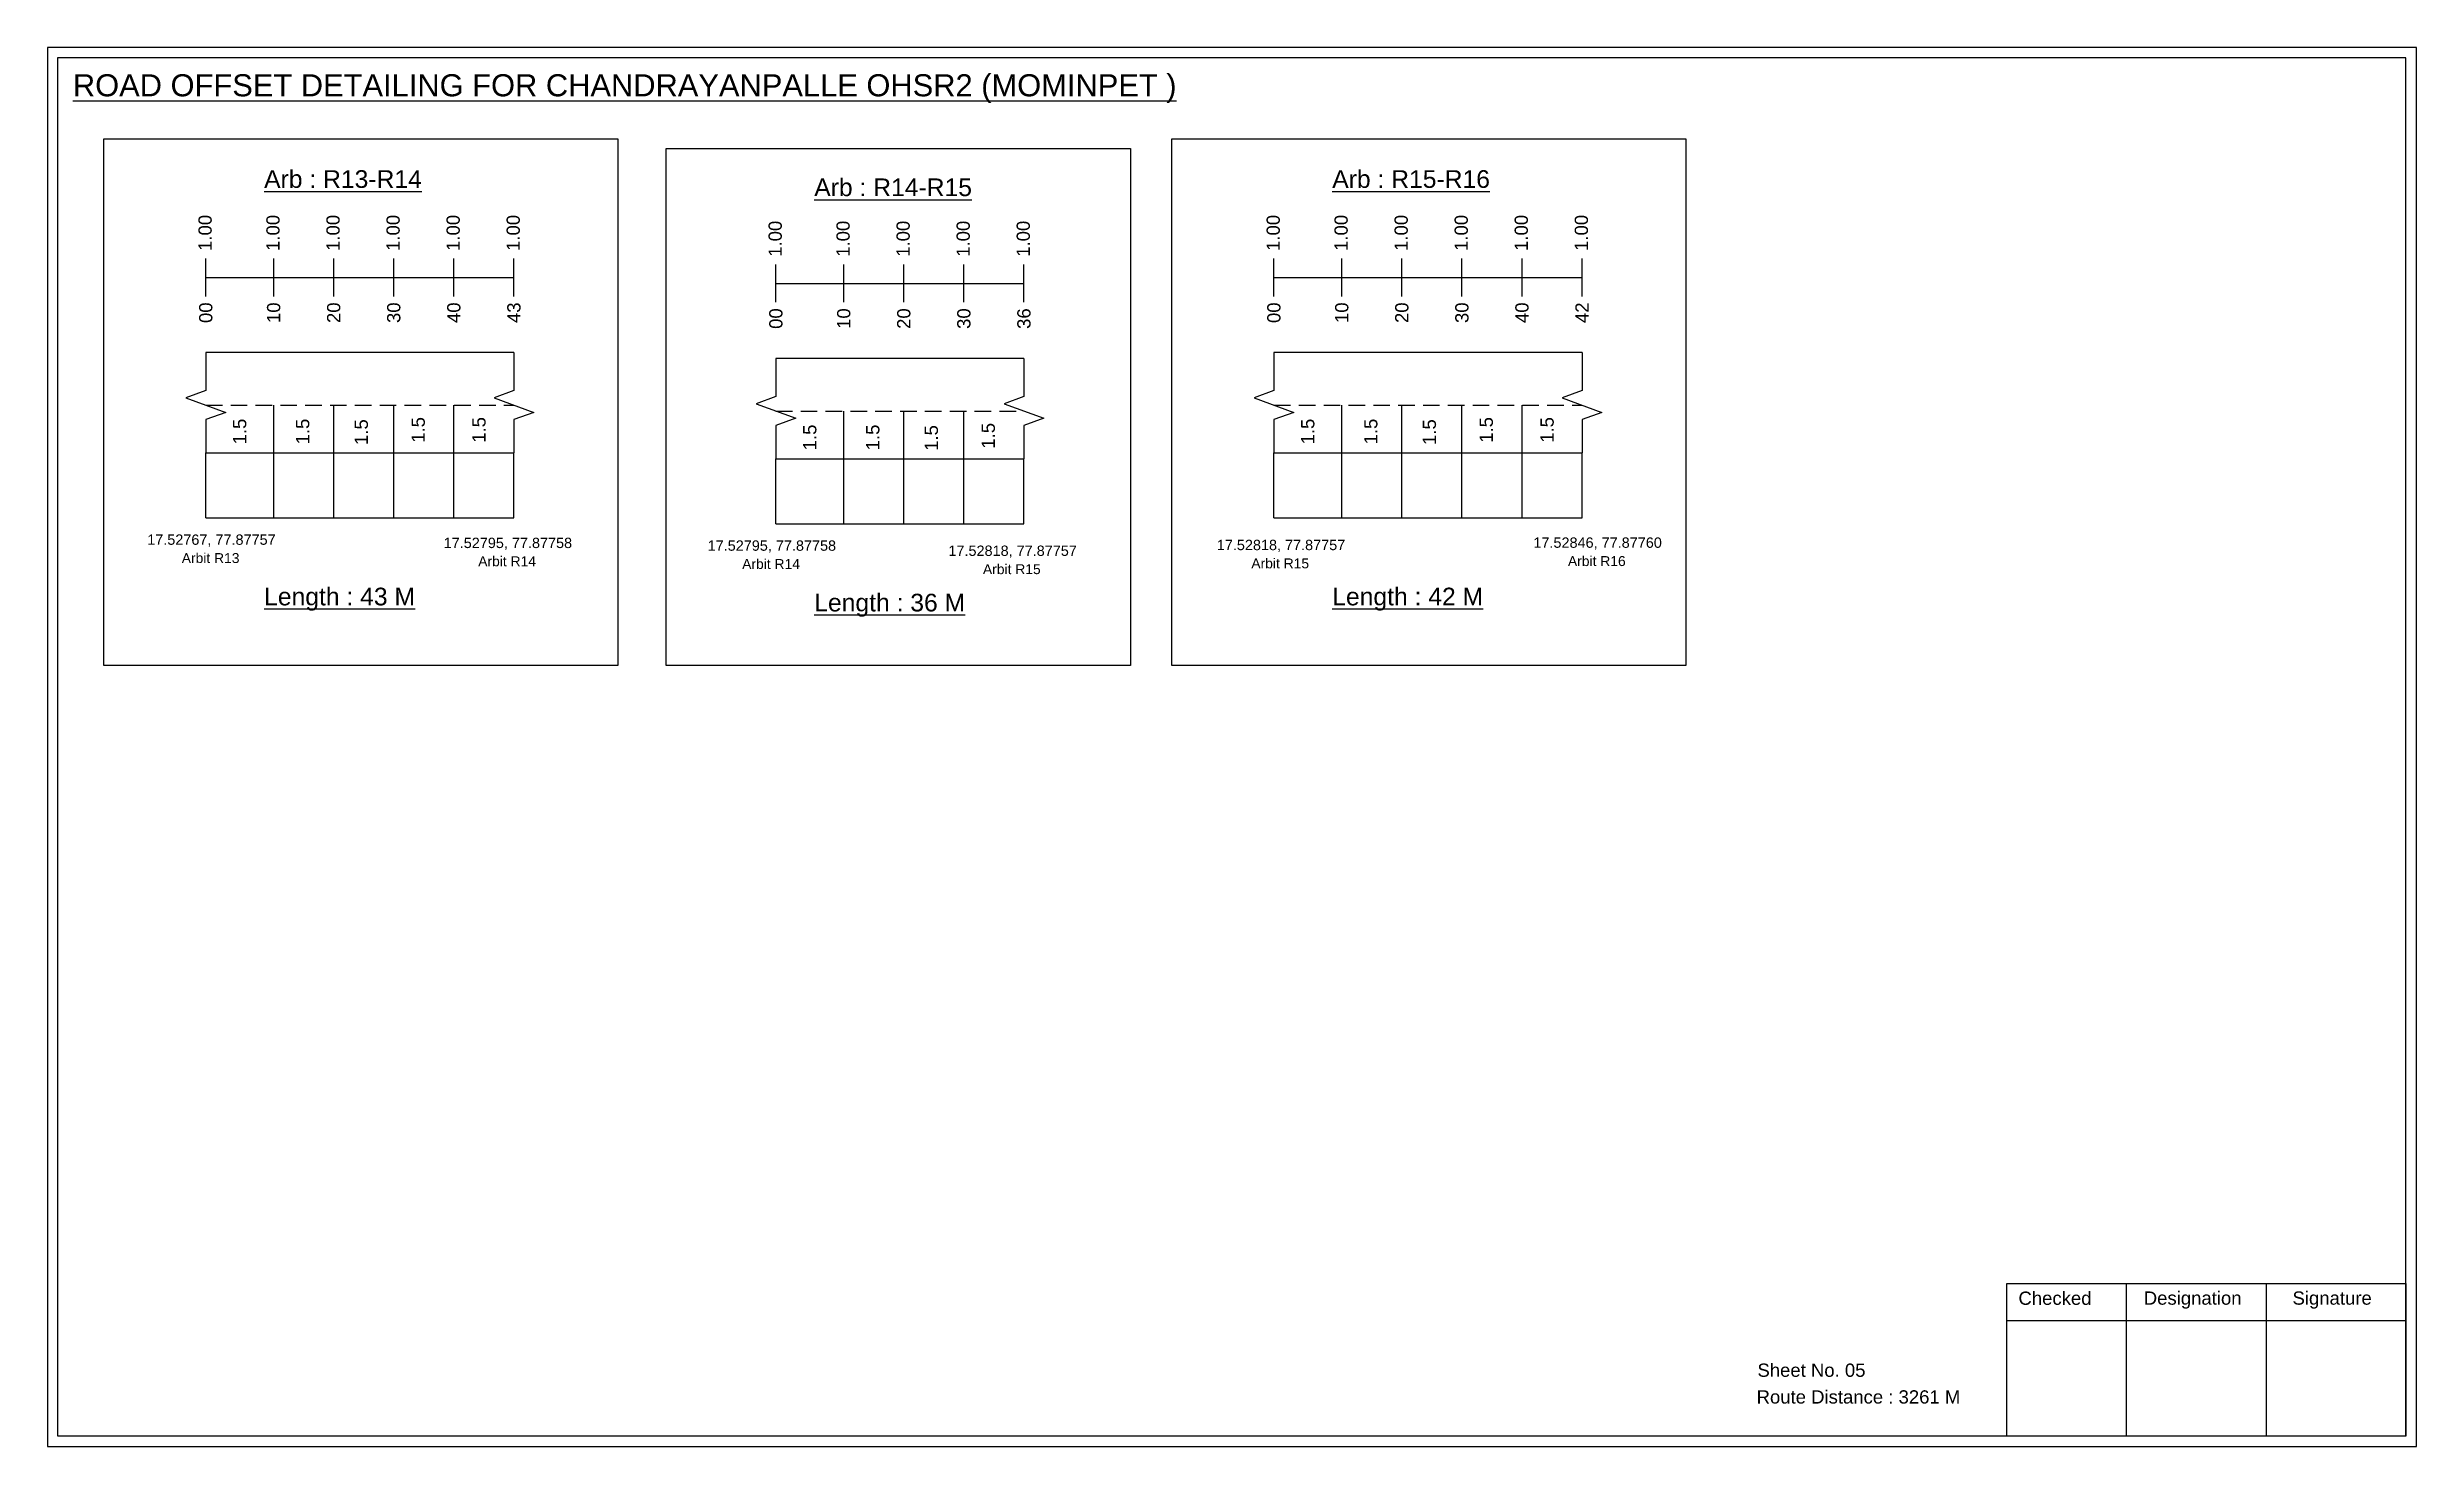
# Model space of a CAD drawing. Header units: inches. Extents: x 344 to 6776, y 358 to 1565.
# Drawn here: x 6240 to 6776, y 483 to 800 of the extents above; entities that cross this region are included whole.
import ezdxf

# ---------------------------------------------------------------- set-up
doc = ezdxf.new("R2010")
doc.units = ezdxf.units.IN
doc.header["$MEASUREMENT"] = 0
doc.linetypes.add('DASHED2', pattern=[0.375, 0.25, -0.125])
doc.layers.add('PDF_Geometry', color=7, linetype='Continuous')
doc.layers.add('PDF_Text', color=5, linetype='Continuous')
doc.styles.add('PDF Arial', font='arial.ttf')
doc.styles.get("Standard").update_dxf_attribs({"font": 'arial.ttf'})

msp = doc.modelspace()

# ---------------------------------------------------------------- texts
at = {"color": 242, "true_color": 0xcd2027}
for s, height, p in [('%%UROAD OFFSET DETAILING FOR CHANDRAYANPALLE OHSR2 (MOMINPET )', 5, (6245.74, 788.8)), ('%%UArb : R13-R14', 4, (6289.04, 768.08)), ('%%UArb : R14-R15', 4, (6413.61, 766.21)), ('%%UArb : R15-R16', 4, (6530.9, 768.08)), ('%%ULength : 43 M', 4, (6289.04, 673.58)), ('%%ULength : 36 M', 4, (6413.61, 672.21)), ('%%ULength : 42 M', 4, (6530.9, 673.58))]:
    msp.add_text(s, height=height, dxfattribs=at).set_placement(p)
at = {"color": 217, "true_color": 0x93278f}
for s, p in [('1.00', (6277.17, 753.81)), ('1.00', (6292.54, 753.81)), ('1.00', (6306.14, 753.81)), ('1.00', (6319.74, 753.81)), ('1.00', (6333.34, 753.81)), ('1.00', (6346.94, 753.81)), ('1.00', (6519.03, 753.81)), ('1.00', (6534.4, 753.81)), ('1.00', (6548, 753.81)), ('1.00', (6561.6, 753.81)), ('1.00', (6575.2, 753.81)), ('1.00', (6588.8, 753.81)), ('1.00', (6406.26, 752.48)), ('1.00', (6421.63, 752.48)), ('1.00', (6435.23, 752.48)), ('1.00', (6448.83, 752.48)), ('1.00', (6462.43, 752.48)), ('00', (6277.32, 737.49)), ('10', (6292.69, 737.49)), ('20', (6306.29, 737.49)), ('30', (6319.89, 737.49)), ('40', (6333.49, 737.49)), ('43', (6347.09, 737.49)), ('00', (6406.41, 736.16)), ('10', (6421.78, 736.16)), ('20', (6435.38, 736.16)), ('30', (6448.98, 736.16)), ('36', (6462.58, 736.16)), ('00', (6519.18, 737.49)), ('10', (6534.55, 737.49)), ('20', (6548.15, 737.49)), ('30', (6561.75, 737.49)), ('40', (6575.35, 737.49)), ('42', (6588.95, 737.49))]:
    msp.add_text(s, height=3, rotation=90, dxfattribs=at).set_placement(p)
for p in [(6285, 710.01), (6299.27, 710.01), (6312.54, 709.88), (6325.43, 710.38), (6339.19, 710.38), (6414.09, 708.68), (6428.36, 708.68), (6441.62, 708.55), (6454.51, 709.05), (6526.86, 710.01), (6541.13, 710.01), (6554.39, 709.88), (6567.28, 710.38), (6581.05, 710.38)]:
    msp.add_text('1.5', height=3, rotation=90).set_placement(p)
at = {"color": 5}
for s, height, p in [('17.52767, 77.87757', 2.34, (6262.57, 687.29)), ('17.52795, 77.87758', 2.34, (6329.7, 686.55)), ('17.52795, 77.87758', 2.34, (6389.47, 685.94)), ('17.52818, 77.87757', 2.34, (6443.99, 684.78)), ('17.52818, 77.87757', 2.34, (6504.76, 686.08)), ('17.52846, 77.87760', 2.34, (6576.45, 686.61)), ('Arbit R13', 2.246, (6270.39, 683.16)), ('Arbit R14', 2.246, (6337.52, 682.43)), ('Arbit R14', 2.246, (6397.29, 681.82)), ('Arbit R15', 2.246, (6451.81, 680.65)), ('Arbit R15', 2.246, (6512.58, 681.96)), ('Arbit R16', 2.246, (6584.27, 682.48))]:
    msp.add_text(s, height=height, dxfattribs=at).set_placement(p)
for s, p in [('Sheet No. 05', (6627.18, 498.96)), ('Route Distance : 3261 M', (6626.99, 492.91))]:
    msp.add_text(s, height=3).set_placement(p)
at = {"layer": 'PDF_Text', "color": 7, "attachment_point": 7, "style": 'PDF Arial'}
for s, insert, char_height in [('Checked', (6686.28, 515.21), 3.001), ('Designation', (6714.66, 514.38), 3.0006), ('Signature', (6748.34, 514.38), 3.001)]:
    msp.add_mtext(s, dxfattribs=dict(at, insert=insert, char_height=char_height))

# ---------------------------------------------------------------- linework, layer by layer
at = {"color": 217, "true_color": 0x93278f}
for p, q in [((6275.85, 743.51), (6275.85, 752.07)), ((6291.22, 743.51), (6291.22, 752.07)), ((6304.82, 743.51), (6304.82, 752.07)), ((6318.42, 743.51), (6318.42, 752.07)), ((6332.02, 743.51), (6332.02, 752.07)), ((6345.62, 743.51), (6345.62, 752.07)), ((6517.71, 743.51), (6517.71, 752.07)), ((6533.07, 743.51), (6533.07, 752.07)), ((6546.67, 743.51), (6546.67, 752.07)), ((6560.27, 743.51), (6560.27, 752.07)), ((6573.87, 743.51), (6573.87, 752.07)), ((6587.47, 743.51), (6587.47, 752.07)), ((6275.85, 747.78), (6345.62, 747.78)), ((6404.93, 742.18), (6404.93, 750.74)), ((6404.93, 746.45), (6461.1, 746.45)), ((6420.3, 742.18), (6420.3, 750.74)), ((6433.9, 742.18), (6433.9, 750.74)), ((6447.5, 742.18), (6447.5, 750.74)), ((6461.1, 742.18), (6461.1, 750.74)), ((6517.71, 747.78), (6587.47, 747.78))]:
    msp.add_line(p, q, dxfattribs=at)
for p, q in [((6345.62, 730.79), (6275.85, 730.79)), ((6587.47, 730.79), (6517.71, 730.79)), ((6461.1, 729.46), (6404.93, 729.46)), ((6291.22, 693.37), (6291.22, 718.9)), ((6304.82, 693.37), (6304.82, 718.9)), ((6318.42, 693.37), (6318.42, 718.9)), ((6332.02, 693.37), (6332.02, 718.9)), ((6533.07, 693.37), (6533.07, 718.9)), ((6546.67, 693.37), (6546.67, 718.9)), ((6560.27, 693.37), (6560.27, 718.9)), ((6573.87, 693.37), (6573.87, 718.9)), ((6420.3, 692.04), (6420.3, 717.57)), ((6433.9, 692.04), (6433.9, 717.57)), ((6447.5, 692.04), (6447.5, 717.57)), ((6275.85, 708.1), (6345.62, 708.1)), ((6275.85, 693.37), (6275.85, 708.1)), ((6345.62, 693.37), (6345.62, 708.1)), ((6404.93, 706.77), (6461.1, 706.77)), ((6404.93, 692.04), (6404.93, 706.77)), ((6461.1, 692.04), (6461.1, 706.77)), ((6517.71, 708.1), (6587.47, 708.1)), ((6517.71, 693.37), (6517.71, 708.1)), ((6587.47, 693.37), (6587.47, 708.1))]:
    msp.add_line(p, q)
at = {"linetype": 'DASHED2', "ltscale": 15}
for p, q in [((6275.85, 718.9), (6345.62, 718.9)), ((6517.71, 718.9), (6587.47, 718.9)), ((6404.93, 717.57), (6461.1, 717.57))]:
    msp.add_line(p, q, dxfattribs=at)
at = {"color": 5}
for p, q in [((6275.85, 693.37), (6345.62, 693.37)), ((6517.71, 693.37), (6587.47, 693.37)), ((6404.93, 692.04), (6461.1, 692.04))]:
    msp.add_line(p, q, dxfattribs=at)
for points in [[(6252.74, 779.21), (6369.1, 779.21), (6369.1, 660), (6252.74, 660)], [(6494.6, 779.21), (6610.95, 779.21), (6610.95, 660), (6494.6, 660)], [(6380.04, 777.01), (6485.2, 777.01), (6485.2, 660), (6380.04, 660)]]:
    msp.add_lwpolyline(points, close=True)
at = {"linetype": 'Continuous'}
for points in [[(6275.85, 730.79), (6275.85, 722.18), (6271.35, 720.54), (6280.34, 717.27), (6275.85, 715.63), (6275.85, 708.1)], [(6345.62, 730.79), (6345.62, 722.18), (6341.12, 720.54), (6350.11, 717.27), (6345.62, 715.63), (6345.62, 708.1)], [(6517.71, 730.79), (6517.71, 722.18), (6513.21, 720.54), (6522.2, 717.27), (6517.71, 715.63), (6517.71, 708.1)], [(6587.47, 730.79), (6587.47, 722.18), (6582.98, 720.54), (6591.97, 717.27), (6587.47, 715.63), (6587.47, 708.1)], [(6404.93, 729.46), (6404.93, 720.85), (6400.43, 719.21), (6409.43, 715.94), (6404.93, 714.3), (6404.93, 706.77)], [(6461.1, 729.46), (6461.1, 720.85), (6456.6, 719.21), (6465.6, 715.94), (6461.1, 714.3), (6461.1, 706.77)], [(6461.1, 729.46), (6461.1, 720.85), (6456.6, 719.21), (6465.6, 715.94), (6461.1, 714.3), (6461.1, 706.77)]]:
    msp.add_lwpolyline(points, dxfattribs=at)
at = {"layer": 'PDF_Geometry'}
for points in [[(6239.96, 799.88), (6239.96, 483.17), (6776.44, 483.17), (6776.44, 799.88)], [(6242.29, 797.55), (6242.29, 485.59), (6774.02, 485.59), (6774.02, 797.55)]]:
    msp.add_lwpolyline(points, close=True, dxfattribs=at)
at = {"layer": 'PDF_Geometry', "color": 242, "true_color": 0xcc1f26}
msp.add_lwpolyline([(6774.02, 485.49), (6683.68, 485.49), (6683.68, 520.1), (6774.02, 520.1)], close=True, dxfattribs=at)
for points in [[(6710.66, 520.1), (6710.66, 485.49)], [(6742.39, 520.1), (6742.39, 485.49)], [(6683.68, 511.73), (6774.02, 511.73)]]:
    msp.add_lwpolyline(points, dxfattribs=at)

msp.set_redraw_order([(e.dxf.handle, doc.entitydb.next_handle()) for e in msp.query("TEXT MTEXT ATTDEF DIMENSION ARC_DIMENSION")])  # texts and dimensions are drawn at this point

doc.saveas('drawing.dxf')
